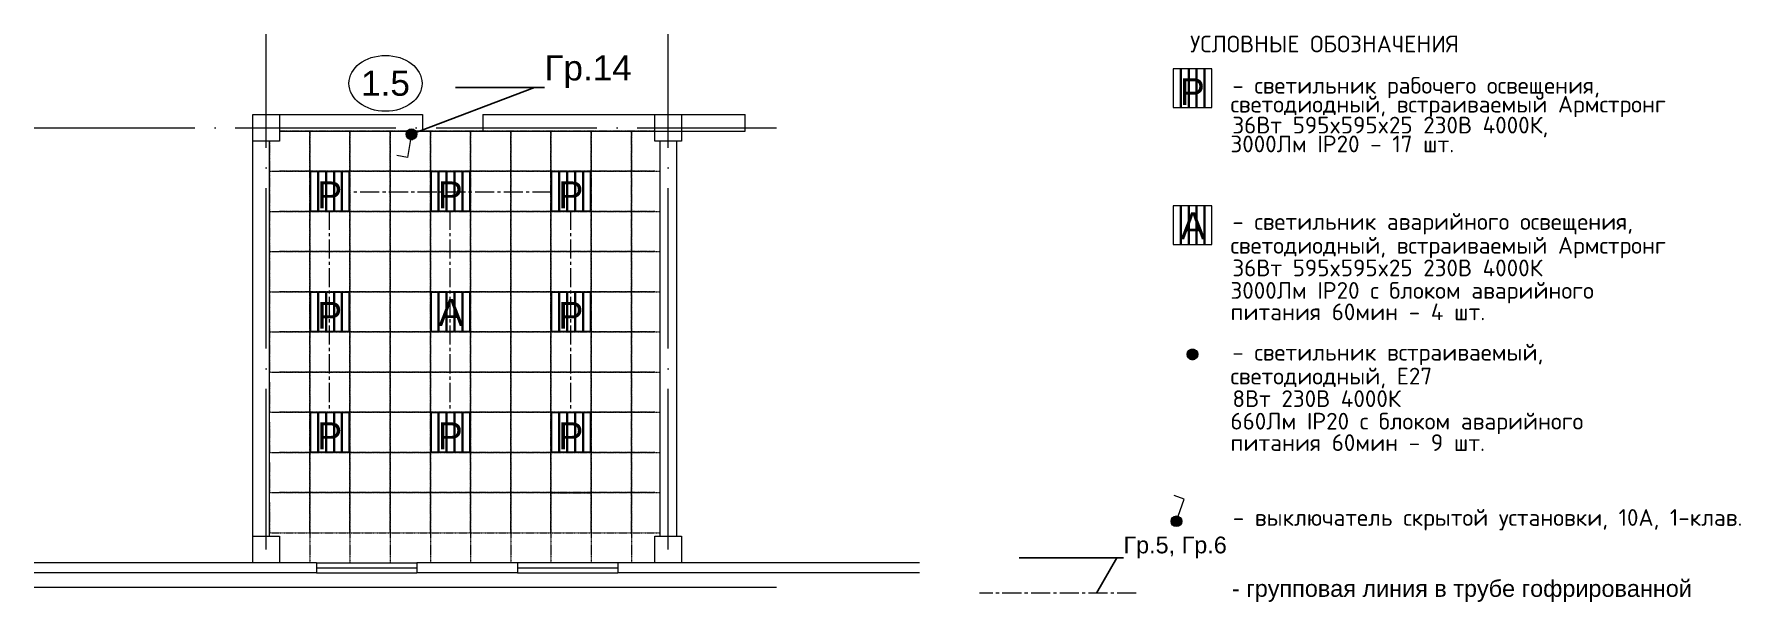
# Model space of a CAD drawing. Header units: millimetres. Extents: x -7047 to 653546, y -441812 to -147059.
# Drawn here: x 61312 to 86786, y -409850 to -401367 of the extents above; entities that cross this region are included whole.
import ezdxf
from ezdxf import colors
from ezdxf.entities.mleader import LeaderData, LeaderLine
from ezdxf.math import Vec2, Vec3

# ---------------------------------------------------------------- set-up
doc = ezdxf.new("R2010")
doc.units = ezdxf.units.MM
for name, pattern in [('ACAD_ISO04W100', [30, 24, -3, 0, -3]), ('CENTERX2', [4, 2.5, -0.5, 0.5, -0.5]), ('осевая2', [28.575, 19.05, -3.175, 3.175, -3.175])]:
    doc.linetypes.add(name, pattern=pattern)
for name, color, linetype, lineweight in [('$Osveshenie', 240, 'Continuous', 15), ('$Оbорудование', 173, 'Continuous', 20), ('1-Колонна', 244, 'Continuous', 60), ('1-Номр помещения', 173, 'Continuous', 20), ('1-Окна', 133, 'Continuous', 9), ('1-Стена Газоbетонная', 194, 'Continuous', 60), ('1-Стена сэндвич-панель', 157, 'Continuous', 60), ('1-Стена тонкая', 149, 'Continuous', 13), ('1-Цоколь', 249, 'Continuous', 15), ('Выключатель одноклавишный защищенный открытый', 5, 'Continuous', 15), ('Ось', 251, 'ACAD_ISO04W100', 9)]:
    doc.layers.add(name, color=color, linetype=linetype, lineweight=lineweight)
doc.layers.add('$TEXT', color=250, linetype='Continuous')
doc.layers.add('1 этаж', color=7, linetype='Continuous')
doc.styles.add('Arial Annotative', font='arial.ttf', dxfattribs={"height": 2.5})
doc.styles.add('Анно2.0', font='arial.ttf', dxfattribs={"height": 2})
doc.styles.add('Аннот2.5', font='arial.ttf', dxfattribs={"height": 2.5})
doc.styles.add('ГОСТ', font='isocpeur.ttf')

msp = doc.modelspace()

# ---------------------------------------------------------------- texts
at = {"layer": '$Osveshenie', "color": 7, "style": 'Аннот2.5'}
msp.add_text('- групповая линия в трубе гофрированной', height=250, dxfattribs=at).set_placement((79190.1, -409774.4))
at = {"layer": '$Osveshenie', "color": 7, "char_height": 400, "width": 132.864, "attachment_point": 5, "style": 'Анно2.0'}
for s, insert in [('Р', (78598.9, -402227.2)), ('Р', (65723.6, -403768.2)), ('Р', (67523.6, -403768.2)), ('Р', (69323.6, -403768.2)), ('А', (78608.3, -404230.8)), ('Р', (65723.6, -405568.2)), ('А', (67532.9, -405526)), ('Р', (69323.6, -405568.2)), ('Р', (65723.6, -407368.2)), ('Р', (67523.6, -407368.2)), ('Р', (69323.6, -407368.2))]:
    msp.add_mtext(s, dxfattribs=dict(at, insert=insert))
at = {"layer": '1 этаж', "color": 7, "lineweight": 25, "style": 'ГОСТ'}
for s, p in [('УСЛОВНЫЕ ОБОЗНАЧЕНИЯ', (78566.3, -401639.6)), ('- светильник рабочего освещения, ', (79195.8, -402256.8)), ('светодиодный, встраиваемый Армстронг ', (79168.3, -402538.5)), ('36Вт 595x595x25 230В 4000К,', (79196.8, -402851.2)), ('3000Лм IP20 - 17 шт. ', (79168.3, -403132.6)), ('- светильник аварийного освещения,', (79195.8, -404291.6)), ('светодиодный, встраиваемый Армстронг ', (79168.3, -404647.9)), ('36Вт 595x595x25 230В 4000К', (79196.8, -404984.9)), ('3000Лм IP20 с блоком аварийного  ', (79168.3, -405321.3)), ('питания 60мин - 4 шт. ', (79168.3, -405641.4)), ('- светильник встраиваемый,', (79195.8, -406245)), ('светодиодный, Е27', (79168.3, -406601.3)), ('8Вт 230В 4000К', (79196.8, -406938.2)), ('660Лм IP20 с блоком аварийного  ', (79168.3, -407274.7)), ('питания 60мин - 9 шт. ', (79168.3, -407594.8)), ('- выключатель скрытой установки, 10А, 1-клав.', (79202.8, -408713.7))]:
    msp.add_text(s, height=250, dxfattribs=at).set_placement(p)
at = {"layer": '1-Номр помещения', "color": 7, "insert": (66556.6, -402103.1), "char_height": 375, "width": 1061.513, "attachment_point": 5, "style": 'Аннот2.5'}
msp.add_mtext('1.5', dxfattribs=at)

# ---------------------------------------------------------------- blocks, each defined once
blk = doc.blocks.new('_None')

# ---------------------------------------------------------------- hatches: boundary and pattern name
at = {"layer": '$Оbорудование'}
h = msp.add_hatch(dxfattribs=at)
h.set_pattern_fill('ANGLE', color=0)
h.set_pattern_definition([(0, (1309.252, -62700), (0, 6.985), [5.08, -1.905]), (90, (1309.252, -62700), (-6.985, 4e-16), [5.08, -1.905])])
h.paths.add_polyline_path([(66877.7, -402817.4, 0.1510871), (66863.7, -402862.6, 1), (67023.7, -402862.6, 0.1507461), (67009.8, -402817.5)])
h.paths.add_polyline_path([(67008.9, -402816.1, 0.5153185), (66878.6, -402816.1)])
at = {"layer": '$Оbорудование', "linetype": 'ByBlock', "true_color": 0x939598}
h = msp.add_hatch(dxfattribs=at)
h.set_pattern_fill('ANGLE', color=252)
h.set_pattern_definition([(0, (1309.252, -62700), (0, 6.985), [5.08, -1.905]), (90, (1309.252, -62700), (-6.985, 4e-16), [5.08, -1.905])])
h.paths.add_polyline_path([(78681.4, -406151.6, 1), (78521.4, -406151.6, 1)])
at = {"layer": 'Выключатель одноклавишный защищенный открытый'}
h = msp.add_hatch(color=7, dxfattribs=at)
edge = h.paths.add_edge_path()
edge.add_arc((78361.1, -408645.1), 80, 0, 360)

# ---------------------------------------------------------------- linework, layer by layer
at = {"layer": '$Osveshenie', "color": 7}
msp.add_lwpolyline([(66929.9, -402941.4), (66883.1, -403208.9), (66725.5, -403181.3)], dxfattribs=at)
at = {"layer": '$Osveshenie', "color": 7, "linetype": 'осевая2', "ltscale": 15}
for points in [[(69036.1, -403726.1), (66016.1, -403726.1)], [(65716.1, -404006.1), (65716.1, -407026.1)], [(67516.1, -404006.1), (67516.1, -407026.1)], [(69316.1, -404006.1), (69316.1, -407026.1)], [(77762.8, -409717.3), (75423.9, -409717.3)]]:
    msp.add_lwpolyline(points, dxfattribs=at)
at = {"layer": '$Osveshenie', "color": 7}
msp.add_circle((66943.7, -402862.6), 80, dxfattribs=at)
at = {"layer": '$Оbорудование', "color": 0}
for p, q in [((78891.4, -401885.1), (78311.4, -401885.1)), ((78311.4, -401885.1), (78311.4, -402465.1)), ((78891.4, -402465.1), (78891.4, -401885.1)), ((78311.4, -402465.1), (78891.4, -402465.1)), ((66016.1, -403426.1), (65436.1, -403426.1)), ((65436.1, -403426.1), (65436.1, -404006.1)), ((66016.1, -404006.1), (66016.1, -403426.1)), ((67816.1, -403426.1), (67236.1, -403426.1)), ((67236.1, -403426.1), (67236.1, -404006.1)), ((67816.1, -404006.1), (67816.1, -403426.1)), ((69616.1, -403426.1), (69036.1, -403426.1)), ((69036.1, -403426.1), (69036.1, -404006.1)), ((69616.1, -404006.1), (69616.1, -403426.1)), ((65436.1, -404006.1), (66016.1, -404006.1)), ((67236.1, -404006.1), (67816.1, -404006.1)), ((69036.1, -404006.1), (69616.1, -404006.1)), ((78891.4, -403930.9), (78311.4, -403930.9)), ((78311.4, -403930.9), (78311.4, -404510.9)), ((78891.4, -404510.9), (78891.4, -403930.9)), ((78311.4, -404510.9), (78891.4, -404510.9)), ((66016.1, -405226.1), (65436.1, -405226.1)), ((65436.1, -405226.1), (65436.1, -405806.1)), ((66016.1, -405806.1), (66016.1, -405226.1)), ((67816.1, -405226.1), (67236.1, -405226.1)), ((67236.1, -405226.1), (67236.1, -405806.1)), ((67816.1, -405806.1), (67816.1, -405226.1)), ((69616.1, -405226.1), (69036.1, -405226.1)), ((69036.1, -405226.1), (69036.1, -405806.1)), ((69616.1, -405806.1), (69616.1, -405226.1)), ((65436.1, -405806.1), (66016.1, -405806.1)), ((67236.1, -405806.1), (67816.1, -405806.1)), ((69036.1, -405806.1), (69616.1, -405806.1)), ((66016.1, -407026.1), (65436.1, -407026.1)), ((65436.1, -407026.1), (65436.1, -407606.1)), ((66016.1, -407606.1), (66016.1, -407026.1)), ((67816.1, -407026.1), (67236.1, -407026.1)), ((67236.1, -407026.1), (67236.1, -407606.1)), ((67816.1, -407606.1), (67816.1, -407026.1)), ((69616.1, -407026.1), (69036.1, -407026.1)), ((69036.1, -407026.1), (69036.1, -407606.1)), ((69616.1, -407606.1), (69616.1, -407026.1)), ((65436.1, -407606.1), (66016.1, -407606.1)), ((67236.1, -407606.1), (67816.1, -407606.1)), ((69036.1, -407606.1), (69616.1, -407606.1))]:
    msp.add_line(p, q, dxfattribs=at)
at = {"layer": '$Оbорудование', "color": 252}
for p, q in [((78415.4, -401885.1), (78415.4, -402465.1)), ((78430.4, -401885.1), (78430.4, -402465.1)), ((78534.4, -401885.1), (78534.4, -402465.1)), ((78549.4, -401885.1), (78549.4, -402465.1)), ((78653.4, -401885.1), (78653.4, -402465.1)), ((78668.4, -401885.1), (78668.4, -402465.1)), ((78772.4, -401885.1), (78772.4, -402465.1)), ((78787.4, -401885.1), (78787.4, -402465.1)), ((65540.1, -403426.1), (65540.1, -404006.1)), ((65555.1, -403426.1), (65555.1, -404006.1)), ((65659.1, -403426.1), (65659.1, -404006.1)), ((65674.1, -403426.1), (65674.1, -404006.1)), ((65778.1, -403426.1), (65778.1, -404006.1)), ((65793.1, -403426.1), (65793.1, -404006.1)), ((65897.1, -403426.1), (65897.1, -404006.1)), ((65912.1, -403426.1), (65912.1, -404006.1)), ((67340.1, -403426.1), (67340.1, -404006.1)), ((67355.1, -403426.1), (67355.1, -404006.1)), ((67459.1, -403426.1), (67459.1, -404006.1)), ((67474.1, -403426.1), (67474.1, -404006.1)), ((67578.1, -403426.1), (67578.1, -404006.1)), ((67593.1, -403426.1), (67593.1, -404006.1)), ((67697.1, -403426.1), (67697.1, -404006.1)), ((67712.1, -403426.1), (67712.1, -404006.1)), ((69140.1, -403426.1), (69140.1, -404006.1)), ((69155.1, -403426.1), (69155.1, -404006.1)), ((69259.1, -403426.1), (69259.1, -404006.1)), ((69274.1, -403426.1), (69274.1, -404006.1)), ((69378.1, -403426.1), (69378.1, -404006.1)), ((69393.1, -403426.1), (69393.1, -404006.1)), ((69497.1, -403426.1), (69497.1, -404006.1)), ((69512.1, -403426.1), (69512.1, -404006.1)), ((78415.4, -403930.9), (78415.4, -404510.9)), ((78430.4, -403930.9), (78430.4, -404510.9)), ((78534.4, -403930.9), (78534.4, -404510.9)), ((78549.4, -403930.9), (78549.4, -404510.9)), ((78653.4, -403930.9), (78653.4, -404510.9)), ((78668.4, -403930.9), (78668.4, -404510.9)), ((78772.4, -403930.9), (78772.4, -404510.9)), ((78787.4, -403930.9), (78787.4, -404510.9)), ((65540.1, -405226.1), (65540.1, -405806.1)), ((65555.1, -405226.1), (65555.1, -405806.1)), ((65659.1, -405226.1), (65659.1, -405806.1)), ((65674.1, -405226.1), (65674.1, -405806.1)), ((65778.1, -405226.1), (65778.1, -405806.1)), ((65793.1, -405226.1), (65793.1, -405806.1)), ((65897.1, -405226.1), (65897.1, -405806.1)), ((65912.1, -405226.1), (65912.1, -405806.1)), ((67340.1, -405226.1), (67340.1, -405806.1)), ((67355.1, -405226.1), (67355.1, -405806.1)), ((67459.1, -405226.1), (67459.1, -405806.1)), ((67474.1, -405226.1), (67474.1, -405806.1)), ((67578.1, -405226.1), (67578.1, -405806.1)), ((67593.1, -405226.1), (67593.1, -405806.1)), ((67697.1, -405226.1), (67697.1, -405806.1)), ((67712.1, -405226.1), (67712.1, -405806.1)), ((69140.1, -405226.1), (69140.1, -405806.1)), ((69155.1, -405226.1), (69155.1, -405806.1)), ((69259.1, -405226.1), (69259.1, -405806.1)), ((69274.1, -405226.1), (69274.1, -405806.1)), ((69378.1, -405226.1), (69378.1, -405806.1)), ((69393.1, -405226.1), (69393.1, -405806.1)), ((69497.1, -405226.1), (69497.1, -405806.1)), ((69512.1, -405226.1), (69512.1, -405806.1)), ((65540.1, -407026.1), (65540.1, -407606.1)), ((65555.1, -407026.1), (65555.1, -407606.1)), ((65659.1, -407026.1), (65659.1, -407606.1)), ((65674.1, -407026.1), (65674.1, -407606.1)), ((65778.1, -407026.1), (65778.1, -407606.1)), ((65793.1, -407026.1), (65793.1, -407606.1)), ((65897.1, -407026.1), (65897.1, -407606.1)), ((65912.1, -407026.1), (65912.1, -407606.1)), ((67340.1, -407026.1), (67340.1, -407606.1)), ((67355.1, -407026.1), (67355.1, -407606.1)), ((67459.1, -407026.1), (67459.1, -407606.1)), ((67474.1, -407026.1), (67474.1, -407606.1)), ((67578.1, -407026.1), (67578.1, -407606.1)), ((67593.1, -407026.1), (67593.1, -407606.1)), ((67697.1, -407026.1), (67697.1, -407606.1)), ((67712.1, -407026.1), (67712.1, -407606.1)), ((69140.1, -407026.1), (69140.1, -407606.1)), ((69155.1, -407026.1), (69155.1, -407606.1)), ((69259.1, -407026.1), (69259.1, -407606.1)), ((69274.1, -407026.1), (69274.1, -407606.1)), ((69378.1, -407026.1), (69378.1, -407606.1)), ((69393.1, -407026.1), (69393.1, -407606.1)), ((69497.1, -407026.1), (69497.1, -407606.1)), ((69512.1, -407026.1), (69512.1, -407606.1))]:
    msp.add_line(p, q, dxfattribs=at)
at = {"layer": '$Оbорудование', "color": 7}
for p, q in [((67110.8, -402567.1), (67110.8, -402817.6)), ((68010.8, -402567.1), (68010.8, -402817.6))]:
    msp.add_line(p, q, dxfattribs=at)
at = {"layer": '$Оbорудование', "color": 252, "linetype": 'CENTERX2', "lineweight": 5, "transparency": 33554498}
for p, q in [((64826.1, -402966.1), (64826.1, -403416.1)), ((65426.1, -402816.1), (64976.1, -402816.1)), ((65426.1, -403416.1), (65426.1, -402816.1)), ((65426.1, -402816.1), (65426.1, -403416.1)), ((66026.1, -402816.1), (65426.1, -402816.1)), ((66026.1, -403416.1), (66026.1, -402816.1)), ((66026.1, -402816.1), (66026.1, -403416.1)), ((66626.1, -402816.1), (66026.1, -402816.1)), ((66626.1, -403416.1), (66626.1, -402816.1)), ((66626.1, -402816.1), (66626.1, -403416.1)), ((67226.1, -402816.1), (66626.1, -402816.1)), ((67226.1, -403416.1), (67226.1, -402816.1)), ((67226.1, -402816.1), (67226.1, -403416.1)), ((67826.1, -402816.1), (67226.1, -402816.1)), ((67826.1, -403416.1), (67826.1, -402816.1)), ((67826.1, -402816.1), (67826.1, -403416.1)), ((68426.1, -402816.1), (67826.1, -402816.1)), ((68426.1, -403416.1), (68426.1, -402816.1)), ((68426.1, -402816.1), (68426.1, -403416.1)), ((69026.1, -402816.1), (68426.1, -402816.1)), ((69026.1, -403416.1), (69026.1, -402816.1)), ((69026.1, -402816.1), (69026.1, -403416.1)), ((69626.1, -402816.1), (69026.1, -402816.1)), ((69626.1, -403416.1), (69626.1, -402816.1)), ((69626.1, -402816.1), (69626.1, -403416.1)), ((70226.1, -402816.1), (69626.1, -402816.1)), ((70226.1, -403416.1), (70226.1, -402816.1)), ((70226.1, -402816.1), (70226.1, -403416.1)), ((70576.1, -402816.1), (70226.1, -402816.1)), ((64826.1, -403416.1), (65426.1, -403416.1)), ((64826.1, -403416.1), (64826.1, -404016.1)), ((65426.1, -403416.1), (64976.1, -403416.1)), ((65426.1, -403416.1), (66026.1, -403416.1)), ((65426.1, -404016.1), (65426.1, -403416.1)), ((65426.1, -403416.1), (65426.1, -404016.1)), ((66026.1, -403416.1), (65426.1, -403416.1)), ((66026.1, -403416.1), (66626.1, -403416.1)), ((66026.1, -404016.1), (66026.1, -403416.1)), ((66026.1, -403416.1), (66026.1, -404016.1)), ((66626.1, -403416.1), (66026.1, -403416.1)), ((66626.1, -403416.1), (67226.1, -403416.1)), ((66626.1, -404016.1), (66626.1, -403416.1)), ((66626.1, -403416.1), (66626.1, -404016.1)), ((67226.1, -403416.1), (66626.1, -403416.1)), ((67226.1, -403416.1), (67826.1, -403416.1)), ((67226.1, -404016.1), (67226.1, -403416.1)), ((67226.1, -403416.1), (67226.1, -404016.1)), ((67826.1, -403416.1), (67226.1, -403416.1)), ((67826.1, -403416.1), (68426.1, -403416.1)), ((67826.1, -404016.1), (67826.1, -403416.1)), ((67826.1, -403416.1), (67826.1, -404016.1)), ((68426.1, -403416.1), (67826.1, -403416.1)), ((68426.1, -403416.1), (69026.1, -403416.1)), ((68426.1, -404016.1), (68426.1, -403416.1)), ((68426.1, -403416.1), (68426.1, -404016.1)), ((69026.1, -403416.1), (68426.1, -403416.1)), ((69026.1, -403416.1), (69626.1, -403416.1)), ((69026.1, -404016.1), (69026.1, -403416.1)), ((69026.1, -403416.1), (69026.1, -404016.1)), ((69626.1, -403416.1), (69026.1, -403416.1)), ((69626.1, -403416.1), (70226.1, -403416.1)), ((69626.1, -404016.1), (69626.1, -403416.1)), ((69626.1, -403416.1), (69626.1, -404016.1)), ((70226.1, -403416.1), (69626.1, -403416.1)), ((70226.1, -403416.1), (70651.1, -403416.1)), ((70226.1, -404016.1), (70226.1, -403416.1)), ((70226.1, -403416.1), (70226.1, -404016.1)), ((70576.1, -403416.1), (70226.1, -403416.1)), ((64826.1, -404016.1), (65426.1, -404016.1)), ((64826.1, -404016.1), (64826.1, -404616.1)), ((65426.1, -404016.1), (64976.1, -404016.1)), ((65426.1, -404016.1), (66026.1, -404016.1)), ((65426.1, -404616.1), (65426.1, -404016.1)), ((65426.1, -404016.1), (65426.1, -404616.1)), ((66026.1, -404016.1), (65426.1, -404016.1)), ((66026.1, -404016.1), (66626.1, -404016.1)), ((66026.1, -404616.1), (66026.1, -404016.1)), ((66026.1, -404016.1), (66026.1, -404616.1)), ((66626.1, -404016.1), (66026.1, -404016.1)), ((66626.1, -404016.1), (67226.1, -404016.1)), ((66626.1, -404616.1), (66626.1, -404016.1)), ((66626.1, -404016.1), (66626.1, -404616.1)), ((67226.1, -404016.1), (66626.1, -404016.1)), ((67226.1, -404016.1), (67826.1, -404016.1)), ((67226.1, -404616.1), (67226.1, -404016.1)), ((67226.1, -404016.1), (67226.1, -404616.1)), ((67826.1, -404016.1), (67226.1, -404016.1)), ((67826.1, -404016.1), (68426.1, -404016.1)), ((67826.1, -404616.1), (67826.1, -404016.1)), ((67826.1, -404016.1), (67826.1, -404616.1)), ((68426.1, -404016.1), (67826.1, -404016.1)), ((68426.1, -404016.1), (69026.1, -404016.1)), ((68426.1, -404616.1), (68426.1, -404016.1)), ((68426.1, -404016.1), (68426.1, -404616.1)), ((69026.1, -404016.1), (68426.1, -404016.1)), ((69026.1, -404016.1), (69626.1, -404016.1)), ((69026.1, -404616.1), (69026.1, -404016.1)), ((69026.1, -404016.1), (69026.1, -404616.1)), ((69626.1, -404016.1), (69026.1, -404016.1)), ((69626.1, -404016.1), (70226.1, -404016.1)), ((69626.1, -404616.1), (69626.1, -404016.1)), ((69626.1, -404016.1), (69626.1, -404616.1)), ((70226.1, -404016.1), (69626.1, -404016.1)), ((70226.1, -404016.1), (70651.1, -404016.1)), ((70226.1, -404616.1), (70226.1, -404016.1)), ((70226.1, -404016.1), (70226.1, -404616.1)), ((70576.1, -404016.1), (70226.1, -404016.1)), ((64826.1, -404616.1), (65426.1, -404616.1)), ((64826.1, -404616.1), (64826.1, -405216.1)), ((65426.1, -404616.1), (64976.1, -404616.1)), ((65426.1, -404616.1), (66026.1, -404616.1)), ((65426.1, -405216.1), (65426.1, -404616.1)), ((65426.1, -404616.1), (65426.1, -405216.1)), ((66026.1, -404616.1), (65426.1, -404616.1)), ((66026.1, -404616.1), (66626.1, -404616.1)), ((66026.1, -405216.1), (66026.1, -404616.1)), ((66026.1, -404616.1), (66026.1, -405216.1)), ((66626.1, -404616.1), (66026.1, -404616.1)), ((66626.1, -404616.1), (67226.1, -404616.1)), ((66626.1, -405216.1), (66626.1, -404616.1)), ((66626.1, -404616.1), (66626.1, -405216.1)), ((67226.1, -404616.1), (66626.1, -404616.1)), ((67226.1, -404616.1), (67826.1, -404616.1)), ((67226.1, -405216.1), (67226.1, -404616.1)), ((67226.1, -404616.1), (67226.1, -405216.1)), ((67826.1, -404616.1), (67226.1, -404616.1)), ((67826.1, -404616.1), (68426.1, -404616.1)), ((67826.1, -405216.1), (67826.1, -404616.1)), ((67826.1, -404616.1), (67826.1, -405216.1)), ((68426.1, -404616.1), (67826.1, -404616.1)), ((68426.1, -404616.1), (69026.1, -404616.1)), ((68426.1, -405216.1), (68426.1, -404616.1)), ((68426.1, -404616.1), (68426.1, -405216.1)), ((69026.1, -404616.1), (68426.1, -404616.1)), ((69026.1, -404616.1), (69626.1, -404616.1)), ((69026.1, -405216.1), (69026.1, -404616.1)), ((69026.1, -404616.1), (69026.1, -405216.1)), ((69626.1, -404616.1), (69026.1, -404616.1)), ((69626.1, -404616.1), (70226.1, -404616.1)), ((69626.1, -405216.1), (69626.1, -404616.1)), ((69626.1, -404616.1), (69626.1, -405216.1)), ((70226.1, -404616.1), (69626.1, -404616.1)), ((70226.1, -404616.1), (70651.1, -404616.1)), ((70226.1, -405216.1), (70226.1, -404616.1)), ((70226.1, -404616.1), (70226.1, -405216.1)), ((70576.1, -404616.1), (70226.1, -404616.1)), ((64826.1, -405216.1), (65426.1, -405216.1)), ((64826.1, -405216.1), (64826.1, -405816.1)), ((65426.1, -405216.1), (64976.1, -405216.1)), ((65426.1, -405216.1), (66026.1, -405216.1)), ((65426.1, -405816.1), (65426.1, -405216.1)), ((65426.1, -405216.1), (65426.1, -405816.1)), ((66026.1, -405216.1), (65426.1, -405216.1)), ((66026.1, -405216.1), (66626.1, -405216.1)), ((66026.1, -405816.1), (66026.1, -405216.1)), ((66026.1, -405216.1), (66026.1, -405816.1)), ((66626.1, -405216.1), (66026.1, -405216.1)), ((66626.1, -405216.1), (67226.1, -405216.1)), ((66626.1, -405816.1), (66626.1, -405216.1)), ((66626.1, -405216.1), (66626.1, -405816.1)), ((67226.1, -405216.1), (66626.1, -405216.1)), ((67226.1, -405216.1), (67826.1, -405216.1)), ((67226.1, -405816.1), (67226.1, -405216.1)), ((67226.1, -405216.1), (67226.1, -405816.1)), ((67826.1, -405216.1), (67226.1, -405216.1)), ((67826.1, -405216.1), (67226.1, -405216.1)), ((67826.1, -405216.1), (68426.1, -405216.1)), ((67826.1, -405816.1), (67826.1, -405216.1)), ((67826.1, -405216.1), (67826.1, -405816.1)), ((68426.1, -405216.1), (67826.1, -405216.1)), ((68426.1, -405216.1), (69026.1, -405216.1)), ((68426.1, -405816.1), (68426.1, -405216.1)), ((68426.1, -405216.1), (68426.1, -405816.1)), ((69026.1, -405216.1), (68426.1, -405216.1)), ((69026.1, -405216.1), (69626.1, -405216.1)), ((69026.1, -405816.1), (69026.1, -405216.1)), ((69026.1, -405216.1), (69026.1, -405816.1)), ((69626.1, -405216.1), (69026.1, -405216.1)), ((69626.1, -405216.1), (69026.1, -405216.1)), ((69626.1, -405216.1), (70226.1, -405216.1)), ((69626.1, -405816.1), (69626.1, -405216.1)), ((69626.1, -405216.1), (69626.1, -405816.1)), ((70226.1, -405216.1), (69626.1, -405216.1)), ((70226.1, -405216.1), (70651.1, -405216.1)), ((70226.1, -405816.1), (70226.1, -405216.1)), ((70226.1, -405216.1), (70226.1, -405816.1)), ((70576.1, -405216.1), (70226.1, -405216.1)), ((64826.1, -405816.1), (65426.1, -405816.1)), ((64826.1, -405816.1), (64826.1, -406416.1)), ((65426.1, -405816.1), (64976.1, -405816.1)), ((65426.1, -405816.1), (66026.1, -405816.1)), ((65426.1, -406416.1), (65426.1, -405816.1)), ((65426.1, -405816.1), (65426.1, -406416.1)), ((66026.1, -405816.1), (65426.1, -405816.1)), ((66026.1, -405816.1), (66626.1, -405816.1)), ((66026.1, -406416.1), (66026.1, -405816.1)), ((66026.1, -405816.1), (66026.1, -406416.1)), ((66626.1, -405816.1), (66026.1, -405816.1)), ((66626.1, -405816.1), (67226.1, -405816.1)), ((66626.1, -406416.1), (66626.1, -405816.1)), ((66626.1, -405816.1), (66626.1, -406416.1)), ((67226.1, -405816.1), (66626.1, -405816.1)), ((67226.1, -405816.1), (67826.1, -405816.1)), ((67226.1, -406416.1), (67226.1, -405816.1)), ((67226.1, -405816.1), (67226.1, -406416.1)), ((67826.1, -405816.1), (67226.1, -405816.1)), ((67826.1, -405816.1), (68426.1, -405816.1)), ((67826.1, -406416.1), (67826.1, -405816.1)), ((67826.1, -405816.1), (67826.1, -406416.1)), ((68426.1, -405816.1), (67826.1, -405816.1)), ((68426.1, -405816.1), (69026.1, -405816.1)), ((68426.1, -406416.1), (68426.1, -405816.1)), ((68426.1, -405816.1), (68426.1, -406416.1)), ((69026.1, -405816.1), (68426.1, -405816.1)), ((69026.1, -405816.1), (69626.1, -405816.1)), ((69026.1, -406416.1), (69026.1, -405816.1)), ((69026.1, -405816.1), (69026.1, -406416.1)), ((69626.1, -405816.1), (69026.1, -405816.1)), ((69626.1, -405816.1), (70226.1, -405816.1)), ((69626.1, -406416.1), (69626.1, -405816.1)), ((69626.1, -405816.1), (69626.1, -406416.1)), ((70226.1, -405816.1), (69626.1, -405816.1)), ((70226.1, -405816.1), (70651.1, -405816.1)), ((70226.1, -406416.1), (70226.1, -405816.1)), ((70226.1, -405816.1), (70226.1, -406416.1)), ((70576.1, -405816.1), (70226.1, -405816.1)), ((64826.1, -406416.1), (65426.1, -406416.1)), ((65426.1, -406416.1), (64976.1, -406416.1)), ((65426.1, -406416.1), (66026.1, -406416.1)), ((65426.1, -407016.1), (65426.1, -406416.1)), ((65426.1, -406416.1), (65426.1, -407016.1)), ((66026.1, -406416.1), (65426.1, -406416.1)), ((66026.1, -406416.1), (66626.1, -406416.1)), ((66026.1, -407016.1), (66026.1, -406416.1)), ((66026.1, -406416.1), (66026.1, -407016.1)), ((66626.1, -406416.1), (66026.1, -406416.1)), ((66626.1, -406416.1), (67226.1, -406416.1)), ((66626.1, -407016.1), (66626.1, -406416.1)), ((66626.1, -406416.1), (66626.1, -407016.1)), ((67226.1, -406416.1), (66626.1, -406416.1)), ((67226.1, -406416.1), (67826.1, -406416.1)), ((67226.1, -407016.1), (67226.1, -406416.1)), ((67226.1, -406416.1), (67226.1, -407016.1)), ((67826.1, -406416.1), (67226.1, -406416.1)), ((67826.1, -406416.1), (68426.1, -406416.1)), ((67826.1, -407016.1), (67826.1, -406416.1)), ((67826.1, -406416.1), (67826.1, -407016.1)), ((68426.1, -406416.1), (67826.1, -406416.1)), ((68426.1, -406416.1), (69026.1, -406416.1)), ((68426.1, -407016.1), (68426.1, -406416.1)), ((68426.1, -406416.1), (68426.1, -407016.1)), ((69026.1, -406416.1), (68426.1, -406416.1)), ((69026.1, -406416.1), (69626.1, -406416.1)), ((69026.1, -407016.1), (69026.1, -406416.1)), ((69026.1, -406416.1), (69026.1, -407016.1)), ((69626.1, -406416.1), (69026.1, -406416.1)), ((69626.1, -406416.1), (70226.1, -406416.1)), ((69626.1, -407016.1), (69626.1, -406416.1)), ((69626.1, -406416.1), (69626.1, -407016.1)), ((70226.1, -406416.1), (69626.1, -406416.1)), ((70226.1, -406416.1), (70651.1, -406416.1)), ((70226.1, -407016.1), (70226.1, -406416.1)), ((70226.1, -406416.1), (70226.1, -407016.1)), ((70576.1, -406416.1), (70226.1, -406416.1)), ((64826.1, -406566.1), (64826.1, -407016.1)), ((64826.1, -407016.1), (65426.1, -407016.1)), ((65426.1, -407016.1), (64976.1, -407016.1)), ((65426.1, -407016.1), (66026.1, -407016.1)), ((65426.1, -407616.1), (65426.1, -407016.1)), ((65426.1, -407016.1), (65426.1, -407616.1)), ((66026.1, -407016.1), (65426.1, -407016.1)), ((66026.1, -407016.1), (65426.1, -407016.1)), ((66026.1, -407016.1), (66626.1, -407016.1)), ((66026.1, -407616.1), (66026.1, -407016.1)), ((66026.1, -407016.1), (66026.1, -407616.1)), ((66626.1, -407016.1), (66026.1, -407016.1)), ((66626.1, -407016.1), (67226.1, -407016.1)), ((66626.1, -407616.1), (66626.1, -407016.1)), ((66626.1, -407016.1), (66626.1, -407616.1)), ((67226.1, -407016.1), (66626.1, -407016.1)), ((67226.1, -407016.1), (67826.1, -407016.1)), ((67226.1, -407616.1), (67226.1, -407016.1)), ((67226.1, -407016.1), (67226.1, -407616.1)), ((67826.1, -407016.1), (67226.1, -407016.1)), ((67826.1, -407016.1), (67226.1, -407016.1)), ((67826.1, -407016.1), (68426.1, -407016.1)), ((67826.1, -407616.1), (67826.1, -407016.1)), ((67826.1, -407016.1), (67826.1, -407616.1)), ((68426.1, -407016.1), (67826.1, -407016.1)), ((68426.1, -407016.1), (69026.1, -407016.1)), ((68426.1, -407616.1), (68426.1, -407016.1)), ((68426.1, -407016.1), (68426.1, -407616.1)), ((69026.1, -407016.1), (68426.1, -407016.1)), ((69026.1, -407016.1), (69626.1, -407016.1)), ((69026.1, -407616.1), (69026.1, -407016.1)), ((69026.1, -407016.1), (69026.1, -407616.1)), ((69626.1, -407016.1), (69026.1, -407016.1)), ((69626.1, -407016.1), (69026.1, -407016.1)), ((69626.1, -407016.1), (70226.1, -407016.1)), ((69626.1, -407616.1), (69626.1, -407016.1)), ((69626.1, -407016.1), (69626.1, -407616.1)), ((70226.1, -407016.1), (69626.1, -407016.1)), ((70226.1, -407016.1), (70651.1, -407016.1)), ((70226.1, -407616.1), (70226.1, -407016.1)), ((70226.1, -407016.1), (70226.1, -407616.1)), ((70576.1, -407016.1), (70226.1, -407016.1)), ((64826.1, -407166.1), (64826.1, -407616.1)), ((64826.1, -407616.1), (65426.1, -407616.1)), ((64826.1, -407766.1), (64826.1, -408216.1)), ((65426.1, -407616.1), (64976.1, -407616.1)), ((65426.1, -407616.1), (66026.1, -407616.1)), ((65426.1, -408216.1), (65426.1, -407616.1)), ((65426.1, -407616.1), (65426.1, -408216.1)), ((66026.1, -407616.1), (65426.1, -407616.1)), ((66026.1, -407616.1), (66626.1, -407616.1)), ((66026.1, -408216.1), (66026.1, -407616.1)), ((66026.1, -407616.1), (66026.1, -408216.1)), ((66626.1, -407616.1), (66026.1, -407616.1)), ((66626.1, -407616.1), (67226.1, -407616.1)), ((66626.1, -408216.1), (66626.1, -407616.1)), ((66626.1, -407616.1), (66626.1, -408216.1)), ((67226.1, -407616.1), (66626.1, -407616.1)), ((67226.1, -407616.1), (67826.1, -407616.1)), ((67226.1, -408216.1), (67226.1, -407616.1)), ((67226.1, -407616.1), (67226.1, -408216.1)), ((67826.1, -407616.1), (67226.1, -407616.1)), ((67826.1, -407616.1), (68426.1, -407616.1)), ((67826.1, -408216.1), (67826.1, -407616.1)), ((67826.1, -407616.1), (67826.1, -408216.1)), ((68426.1, -407616.1), (67826.1, -407616.1)), ((68426.1, -407616.1), (69026.1, -407616.1)), ((68426.1, -408216.1), (68426.1, -407616.1)), ((68426.1, -407616.1), (68426.1, -408216.1)), ((69026.1, -407616.1), (68426.1, -407616.1)), ((69026.1, -407616.1), (69626.1, -407616.1)), ((69026.1, -408216.1), (69026.1, -407616.1)), ((69026.1, -407616.1), (69026.1, -408216.1)), ((69626.1, -407616.1), (69026.1, -407616.1)), ((69626.1, -407616.1), (70226.1, -407616.1)), ((69626.1, -408216.1), (69626.1, -407616.1)), ((69626.1, -407616.1), (69626.1, -408216.1)), ((70226.1, -407616.1), (69626.1, -407616.1)), ((70226.1, -407616.1), (70651.1, -407616.1)), ((70226.1, -408216.1), (70226.1, -407616.1)), ((70226.1, -407616.1), (70226.1, -408216.1)), ((70576.1, -407616.1), (70226.1, -407616.1)), ((64826.1, -408216.1), (65426.1, -408216.1)), ((65426.1, -408216.1), (64976.1, -408216.1)), ((65426.1, -408216.1), (66026.1, -408216.1)), ((65426.1, -408816.1), (65426.1, -408216.1)), ((65426.1, -408216.1), (65426.1, -408816.1)), ((66026.1, -408216.1), (65426.1, -408216.1)), ((66026.1, -408216.1), (65426.1, -408216.1)), ((66026.1, -408216.1), (66626.1, -408216.1)), ((66026.1, -408816.1), (66026.1, -408216.1)), ((66026.1, -408216.1), (66026.1, -408816.1)), ((66626.1, -408216.1), (66026.1, -408216.1)), ((66626.1, -408216.1), (67226.1, -408216.1)), ((66626.1, -408816.1), (66626.1, -408216.1)), ((66626.1, -408216.1), (66626.1, -408816.1)), ((67226.1, -408216.1), (66626.1, -408216.1)), ((67226.1, -408216.1), (67826.1, -408216.1)), ((67226.1, -408816.1), (67226.1, -408216.1)), ((67226.1, -408216.1), (67226.1, -408816.1)), ((67826.1, -408216.1), (67226.1, -408216.1)), ((67826.1, -408216.1), (67226.1, -408216.1)), ((67826.1, -408216.1), (68426.1, -408216.1)), ((67826.1, -408816.1), (67826.1, -408216.1)), ((67826.1, -408216.1), (67826.1, -408816.1)), ((68426.1, -408216.1), (67826.1, -408216.1)), ((68426.1, -408216.1), (69026.1, -408216.1)), ((68426.1, -408816.1), (68426.1, -408216.1)), ((68426.1, -408216.1), (68426.1, -408816.1)), ((69026.1, -408216.1), (68426.1, -408216.1)), ((69026.1, -408216.1), (69626.1, -408216.1)), ((69026.1, -408816.1), (69026.1, -408216.1)), ((69026.1, -408216.1), (69026.1, -408816.1)), ((69626.1, -408216.1), (69026.1, -408216.1)), ((69626.1, -408226.1), (69026.1, -408226.1)), ((69626.1, -408216.1), (70226.1, -408216.1)), ((69626.1, -408816.1), (69626.1, -408216.1)), ((69626.1, -408216.1), (69626.1, -408816.1)), ((70226.1, -408216.1), (69626.1, -408216.1)), ((70226.1, -408216.1), (70651.1, -408216.1)), ((70226.1, -408816.1), (70226.1, -408216.1)), ((70226.1, -408216.1), (70226.1, -408816.1)), ((70576.1, -408216.1), (70226.1, -408216.1)), ((64826.1, -408366.1), (64826.1, -408816.1)), ((64826.1, -408816.1), (65426.1, -408816.1)), ((65426.1, -408816.1), (66026.1, -408816.1)), ((65426.1, -408816.1), (65426.1, -409266.1)), ((66026.1, -408816.1), (66626.1, -408816.1)), ((66026.1, -408816.1), (66026.1, -409266.1)), ((66626.1, -408816.1), (67226.1, -408816.1)), ((66626.1, -408816.1), (66626.1, -409266.1)), ((67226.1, -408816.1), (67826.1, -408816.1)), ((67226.1, -408816.1), (67226.1, -409266.1)), ((67826.1, -408816.1), (68426.1, -408816.1)), ((67826.1, -408816.1), (67826.1, -409266.1)), ((68426.1, -408816.1), (69026.1, -408816.1)), ((68426.1, -408816.1), (68426.1, -409266.1)), ((69026.1, -408816.1), (69626.1, -408816.1)), ((69026.1, -408816.1), (69026.1, -409266.1)), ((69626.1, -408816.1), (70226.1, -408816.1)), ((69626.1, -408816.1), (69626.1, -409266.1)), ((70226.1, -408816.1), (70651.1, -408816.1)), ((70226.1, -408816.1), (70226.1, -409266.1)), ((66626.1, -409174.9), (66626.1, -409174.9))]:
    msp.add_line(p, q, dxfattribs=at)
at = {"layer": '$Оbорудование', "color": 1}
msp.add_line((65540.1, -403426.1), (65555.1, -403426.1), dxfattribs=at)
at = {"layer": '$Оbорудование', "color": 0, "linetype": 'ByBlock'}
msp.add_circle((78601.4, -406151.6), 80, dxfattribs=at)
at = {"layer": '1-Колонна', "color": 7, "lineweight": 0}
for points in [[(64576.1, -402566.1), (64976.1, -402566.1), (64976.1, -402966.1), (64576.1, -402966.1)], [(70576.1, -402566.1), (70976.1, -402566.1), (70976.1, -402966.1), (70576.1, -402966.1)], [(64576.1, -408866.1), (64976.1, -408866.1), (64976.1, -409266.1), (64576.1, -409266.1)], [(70576.1, -408866.1), (70976.1, -408866.1), (70976.1, -409266.1), (70576.1, -409266.1)]]:
    msp.add_lwpolyline(points, close=True, dxfattribs=at)
at = {"layer": '1-Номр помещения', "color": 7}
msp.add_ellipse((66556.6, -402103.1), major_axis=(-545.3, 0), ratio=0.7652243, dxfattribs=at)
at = {"layer": '1-Окна', "color": 7, "lineweight": 0}
for p, q in [((65526.1, -409341.1), (67026.1, -409341.1)), ((68526.1, -409341.1), (70026.1, -409341.1))]:
    msp.add_line(p, q, dxfattribs=at)
at = {"layer": '1-Стена Газоbетонная', "color": 7, "lineweight": 0, "ltscale": 100}
for p, q in [((71926.1, -402816.1), (71926.1, -402566.1)), ((70651.1, -402966.1), (70651.1, -408866.1)), ((70901.1, -402966.1), (70901.1, -408866.1))]:
    msp.add_line(p, q, dxfattribs=at)
for points in [[(64976.1, -402566.1), (67110.8, -402567.1)], [(68010.8, -402567.1), (71926.1, -402566.1)], [(64576.1, -406116.1), (64576.1, -402966.1)], [(64826.1, -403616.1), (64826.1, -402966.1)], [(64826.1, -408866.1), (64826.1, -402966.1)], [(64976.1, -402816.1), (70576.1, -402816.1)], [(64976.1, -402816.1), (67110.8, -402817.6)], [(68010.8, -402817.6), (71926.1, -402816.5)], [(64576.1, -408866.1), (64576.1, -406116.1)]]:
    msp.add_lwpolyline(points, dxfattribs=at)
at = {"layer": '1-Стена сэндвич-панель', "color": 7, "lineweight": 0}
for p, q in [((65526.1, -409266.1), (65526.1, -409416.1)), ((67026.1, -409266.1), (67026.1, -409416.1)), ((68526.1, -409266.1), (68526.1, -409416.1)), ((70026.1, -409266.1), (70026.1, -409416.1))]:
    msp.add_line(p, q, dxfattribs=at)
for points in [[(65526.1, -409266.1), (61312.4, -409266.1)], [(68526.1, -409266.1), (67026.1, -409266.1)], [(74526.1, -409266.1), (70026.1, -409266.1)], [(65526.1, -409416.1), (61312.4, -409416.1)], [(68526.1, -409416.1), (67026.1, -409416.1)], [(74526.1, -409416.1), (70026.1, -409416.1)]]:
    msp.add_lwpolyline(points, dxfattribs=at)
at = {"layer": '1-Стена тонкая', "color": 7, "lineweight": 0}
for p, q in [((65526.1, -409266.1), (67026.1, -409266.1)), ((70026.1, -409266.1), (68526.1, -409266.1)), ((65526.1, -409416.1), (67026.1, -409416.1)), ((68526.1, -409416.1), (70026.1, -409416.1))]:
    msp.add_line(p, q, dxfattribs=at)
at = {"layer": '1-Цоколь', "color": 7, "lineweight": 0}
msp.add_lwpolyline([(72390.9, -409636.1), (61312.4, -409636.1)], dxfattribs=at)
at = {"layer": 'Выключатель одноклавишный защищенный открытый', "color": 7}
for p, q in [((78476.5, -408313), (78325.3, -408260.5)), ((78387.3, -408569.6), (78476.5, -408313))]:
    msp.add_line(p, q, dxfattribs=at)
for centre in [(66943.7, -402862.6), (66943.7, -402862.6), (78361.1, -408645.1)]:
    msp.add_circle(centre, 80, dxfattribs=at)
at = {"layer": 'Ось', "color": 7, "lineweight": 0, "ltscale": 100}
for p, q in [((64776.1, -409066.1), (64776.1, -401366.7)), ((70776.1, -409066.1), (70776.1, -401366.7)), ((61312.4, -402766.1), (72390.9, -402766.1))]:
    msp.add_line(p, q, dxfattribs=at)

msp.set_redraw_order([(e.dxf.handle, doc.entitydb.next_handle()) for e in msp.query("TEXT MTEXT ATTDEF DIMENSION ARC_DIMENSION")])  # texts and dimensions are drawn at this point

# ---------------------------------------------------------------- leaders
at = {"layer": '$TEXT', "color": 7}
ml = msp.add_multileader_mtext('Standard', dxfattribs=at)
ml.set_content('Гр.14', color=7, style='Анно2.0')
ml.set_leader_properties(color=256)
ml.set_arrow_properties(name='NONE')
ml.build(insert=Vec2(0, 0))
ml.multileader.update_dxf_attribs({"text_left_attachment_type": 6, "text_right_attachment_type": 6, "dogleg_length": 1, "arrow_head_size": 450, "scale": 150})
ctx = ml.context
ctx.base_point, ctx.scale, ctx.char_height, ctx.arrow_head_size, ctx.landing_gap_size, ctx.plane_origin = Vec3(68929, -402163), 150, 375, 450, 0, Vec3(68003, -403623.6)
ctx.left_attachment, ctx.right_attachment = 6, 6
notes = []
notes.append((ctx, [(0, (1, 1, 0), (68779, -402163), (1, 0), 150, [(0, [(66943.7, -402862.6), (68779, -402163)], 0, [])])]))
ctx.mtext.insert, ctx.mtext.flow_direction = Vec3(68929, -401683.9), 5
ml = msp.add_multileader_mtext('Standard', dxfattribs=at)
ml.set_content('Гр.5, Гр.6', color=7, style='Arial Annotative')
ml.set_leader_properties(color=256)
ml.set_arrow_properties(name='NONE')
ml.build(insert=Vec2(0, 0))
ml.multileader.update_dxf_attribs({"text_left_attachment_type": 6, "text_right_attachment_type": 6, "dogleg_length": 1, "arrow_head_size": 300, "scale": 100})
ctx = ml.context
ctx.base_point, ctx.scale, ctx.char_height, ctx.arrow_head_size, ctx.landing_gap_size, ctx.plane_origin = Vec3(77570.2, -409193.7), 100, 250, 300, 0, Vec3(77167.8, -409717.3)
ctx.left_attachment, ctx.right_attachment = 6, 6
notes.append((ctx, [(0, (1, 1, 0), (77470.2, -409193.7), (1, 0), 100, [(0, [(77167.8, -409717.3), (77470.2, -409193.7)], 0, [])])]))
ctx.mtext.insert, ctx.mtext.flow_direction = Vec3(77570.2, -408874.3), 5
for ctx, leaders in notes:
    for number, flags, end, landing, length, lines in leaders:
        leader = LeaderData()
        leader.index, (leader.has_last_leader_line, leader.has_dogleg_vector, leader.attachment_direction) = number, flags
        leader.last_leader_point, leader.dogleg_vector, leader.dogleg_length = Vec3(end), Vec3(landing), length
        for number, points, colour, breaks in lines:
            line = LeaderLine()
            line.index, line.vertices, line.color, line.breaks = number, Vec3.list(points), colors.encode_raw_color(colour), breaks
            leader.lines.append(line)
        ctx.leaders.append(leader)

doc.saveas('drawing.dxf')
